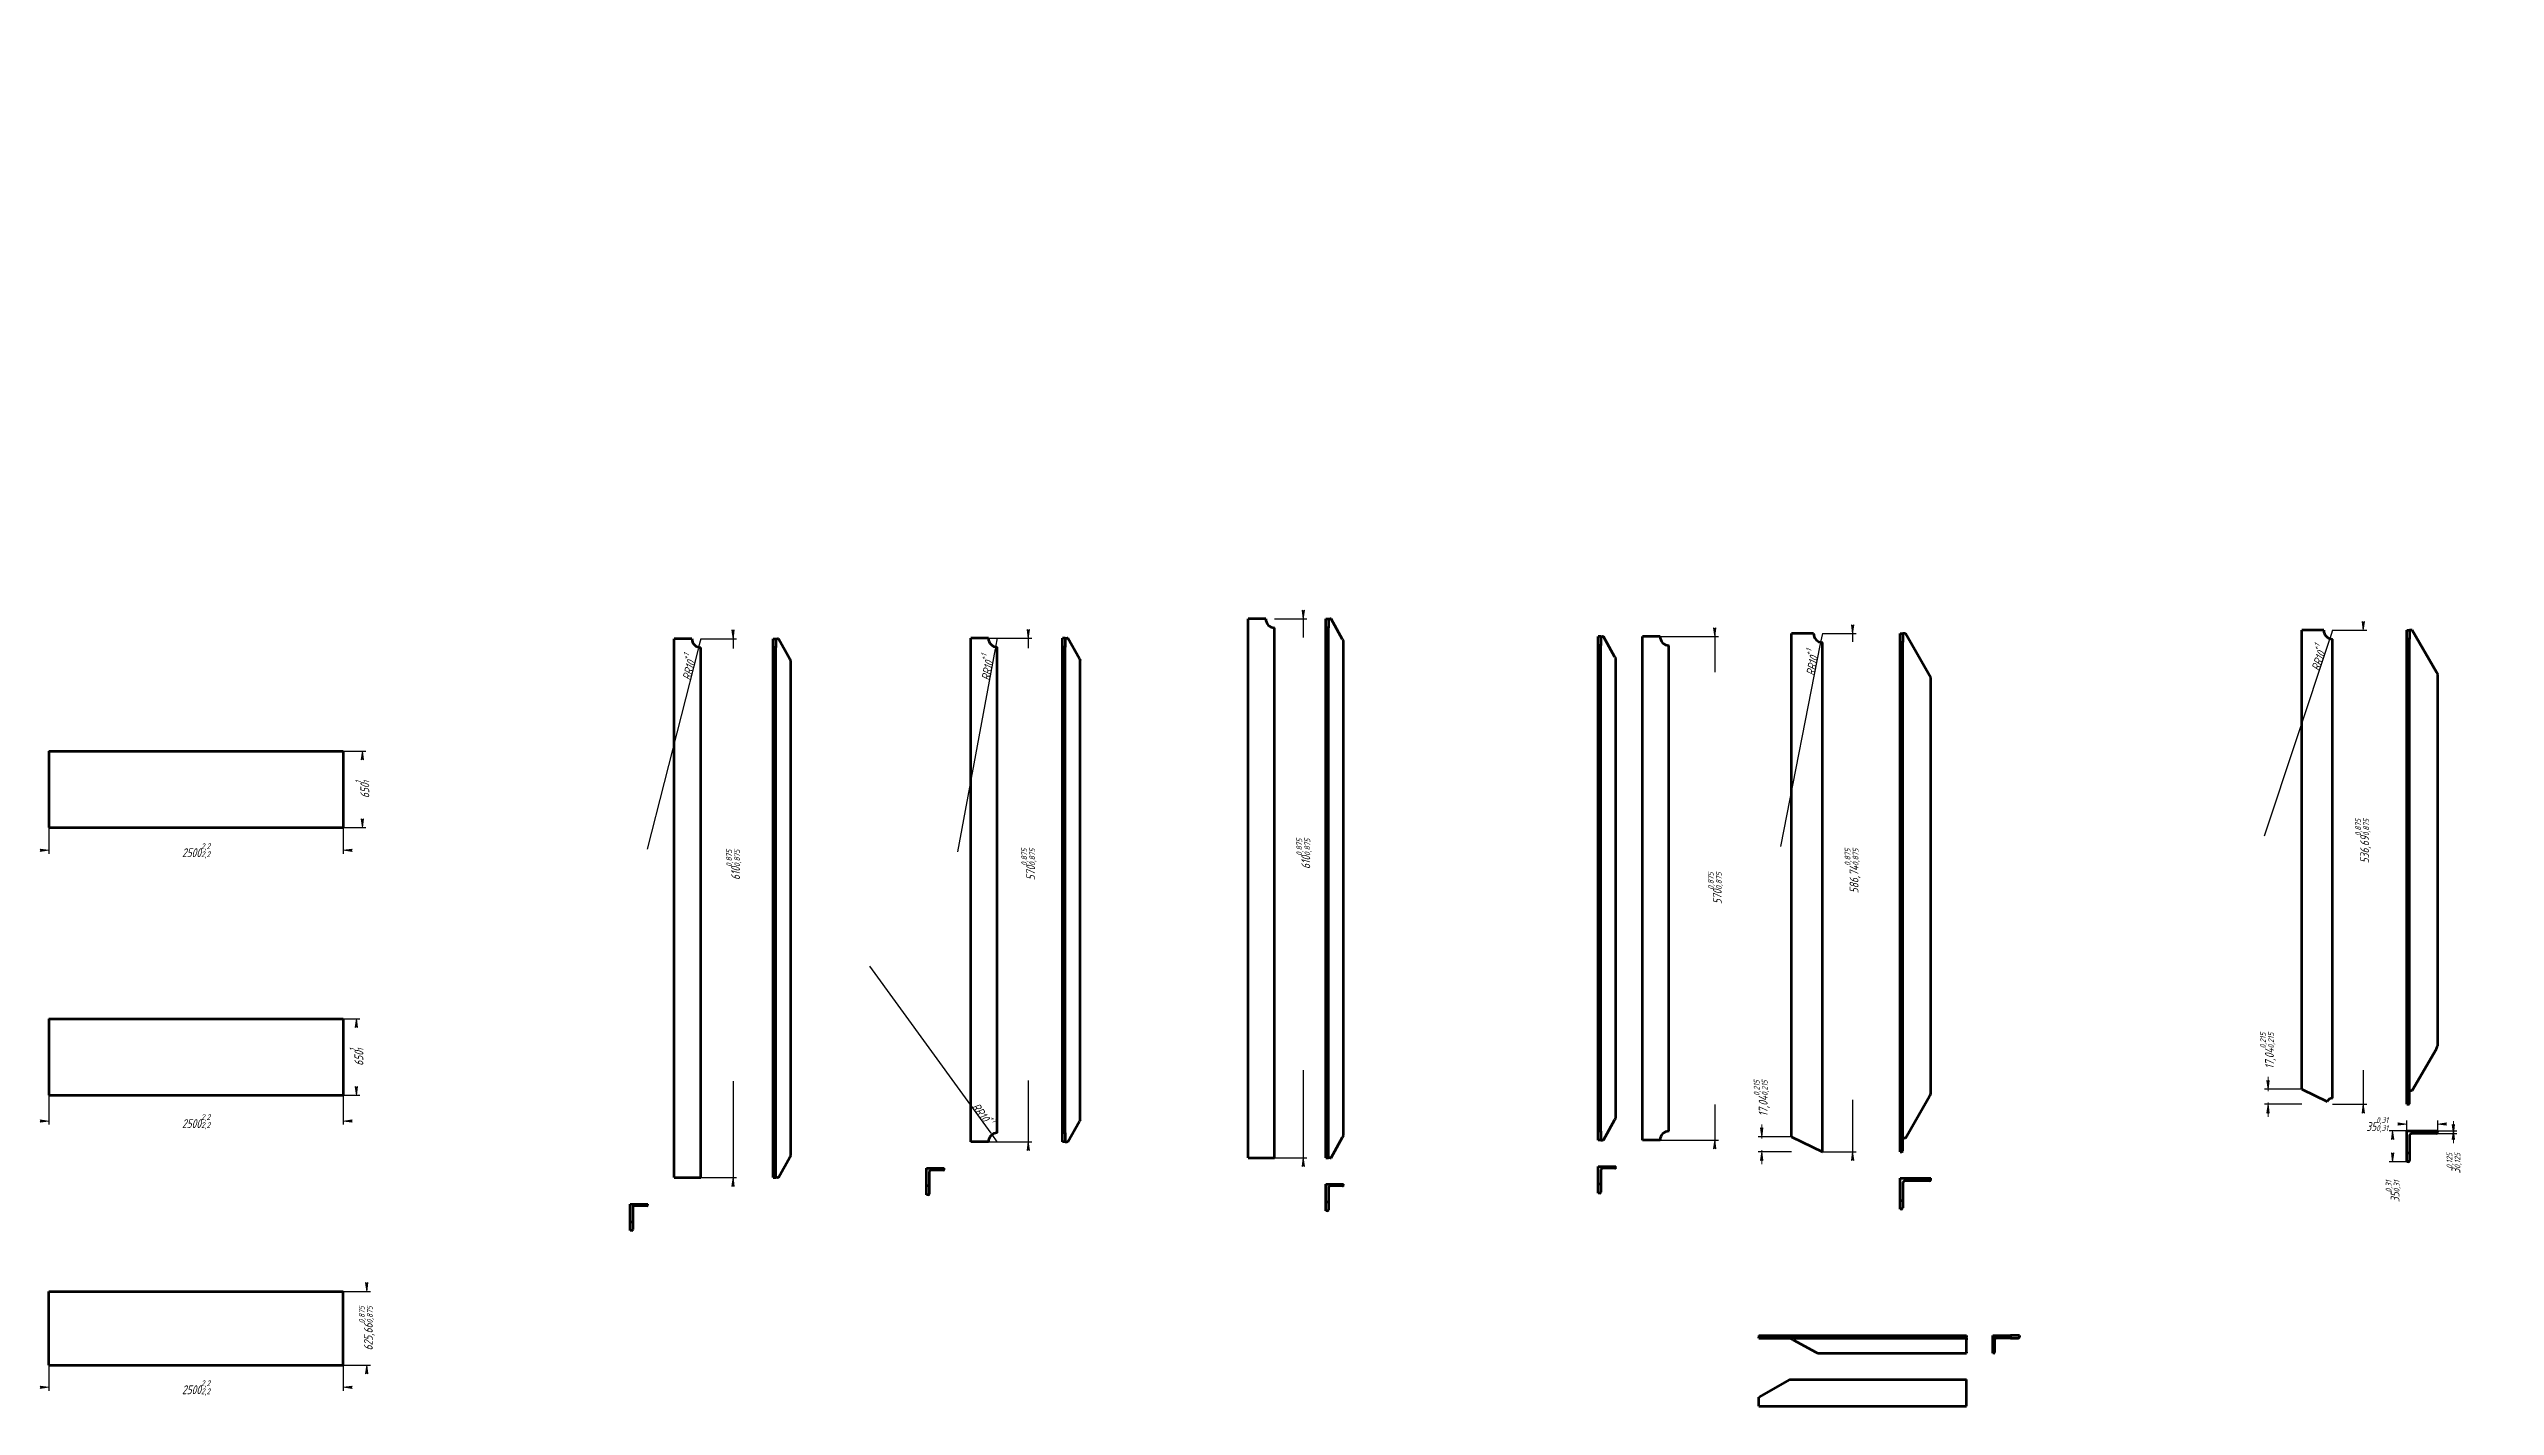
# Model space of a CAD drawing. Header units: millimetres. Extents: x -33 to 2552, y -1066 to 297.
# Drawn here: x -33 to 1352, y -471 to 297 of the extents above; entities that cross this region are included whole.
import ezdxf

# ---------------------------------------------------------------- set-up
doc = ezdxf.new("R2010")
doc.units = ezdxf.units.MM
doc.linetypes.add('K5LT_BASIC', pattern=[0])
doc.linetypes.add('K5LT_THIN', pattern=[0])
doc.layers.add('Системный слой', color=7, linetype='Continuous')
doc.layers.add('Системный слой (1)', color=7, linetype='Continuous', true_color=0x909090)
doc.styles.add('KDIMTEXTSTYLE', font='GOST_AU.SHX', dxfattribs={"width": 0.96, "oblique": 15, "height": 5})
doc.dimstyles.new('KDIMSTYLE (0.07)', dxfattribs={"dimtxt": 5, "dimasz": 1, "dimexe": 2, "dimexo": 0, "dimgap": 1, "dimtad": 1, "dimlfac": 15, "dimtxsty": 'KDIMTEXTSTYLE', "dimsah": 1, "dimcen": 0, "dimdle": 1, "dimadec": 0, "dimazin": 0, "dimtfac": 0.667, "dimtmove": 0, "dimatfit": 3, "dimfxl": 1, "dimtvp": 1, "dimtolj": 1, "dimtzin": 0, "dimarcsym": 0})
doc.dimstyles.new('KDIMSTYLE (0.50)', dxfattribs={"dimtxt": 5, "dimasz": 1, "dimexe": 2, "dimexo": 0, "dimgap": 1, "dimtad": 1, "dimlfac": 2, "dimtxsty": 'KDIMTEXTSTYLE', "dimsah": 1, "dimcen": 0, "dimdle": 1, "dimadec": 0, "dimazin": 0, "dimtfac": 0.667, "dimtmove": 0, "dimatfit": 3, "dimfxl": 1, "dimtvp": 1, "dimtolj": 1, "dimtzin": 0, "dimarcsym": 0})

msp = doc.modelspace()

# ---------------------------------------------------------------- blocks, each defined once
blk = doc.blocks.new('KDIMARROW_01')
at = {"layer": 'Системный слой'}
blk.add_hatch(color=0, dxfattribs=at).paths.add_polyline_path([(-5, -0.6582624912261956), (0, 0), (-5, 0.658262491226197), (-4.5, 5.51091059616309e-16)])
at = {"layer": 'Системный слой', "color": 0, "linetype": 'K5LT_THIN', "lineweight": 18}
for p, q in [((-4.5, 5.51091059616309e-16), (-5, 0.658262491226197)), ((-5, 0.658262491226197), (0, 0)), ((0, 0), (-5, -0.6582624912261956)), ((-5, -0.6582624912261956), (-4.5, 5.51091059616309e-16))]:
    blk.add_line(p, q, dxfattribs=at)
at = {"layer": 'Системный слой (1)', "color": 0, "linetype": 'K5LT_THIN', "lineweight": 18}
blk.add_line((0, 0), (-1, 0), dxfattribs=at)
blk = doc.blocks.new('KDIMARROW_02')
at = {"layer": 'Системный слой'}
blk.add_hatch(color=0, dxfattribs=at).paths.add_polyline_path([(4.5, -5.51091059616309e-16), (5, 0.6582624912261956), (0, 0), (5, -0.658262491226197)])
at = {"layer": 'Системный слой', "color": 0, "linetype": 'K5LT_THIN', "lineweight": 18}
for p, q in [((5, 0.6582624912261956), (0, 0)), ((0, 0), (5, -0.658262491226197)), ((0, 0), (7, -8.572527594031472e-16)), ((4.5, -5.51091059616309e-16), (5, 0.6582624912261956)), ((5, -0.658262491226197), (4.5, -5.51091059616309e-16))]:
    blk.add_line(p, q, dxfattribs=at)
at = {"layer": 'Системный слой (1)', "color": 0, "linetype": 'K5LT_THIN', "lineweight": 18}
blk.add_line((0, 0), (-1, 0), dxfattribs=at)

# ---------------------------------------------------------------- dimensions: what is measured, and where the dimension line sits
at = {"layer": 'Системный слой (1)', "color": 7}
for base, p1, p2, location, dimstyle, override in [((677.4133900068409, -330.6353374695692), (661.1009709890377, -25.63533746956921), (661.1009709890376, -330.6353374695692), (677.4133900068409, -158.6353374695692), 'KDIMSTYLE (0.50)', {"dimexo": 0, "dimpost": '\\H5.0;\\W0.965;\\Q15;<>\\H0.65x;\\S0,875^0,875;\\H1.5x;', "dimblk1": 'KDIMARROW_01', "dimblk2": 'KDIMARROW_01', "dimse1": 0, "dimse2": 0, "dimclrt": 7, "dimtolj": 1}), ((354.5303845332169, -341.885466801781), (336.2650297092127, -36.88546680178104), (336.2650297092127, -341.885466801781), (354.5303845332169, -164.885466801781), 'KDIMSTYLE (0.50)', {"dimexo": 0, "dimpost": '\\H5.0;\\W0.965;\\Q15;<>\\H0.65x;\\S0,875^0,875;\\H1.5x;', "dimblk1": 'KDIMARROW_01', "dimblk2": 'KDIMARROW_01', "dimse1": 0, "dimse2": 0, "dimclrt": 7, "dimtolj": 1}), ((521.6570994919161, -321.6353374695697), (499.12676718782, -36.63533746956966), (499.12676718782, -321.6353374695697), (521.6570994919161, -164.6353374695697), 'KDIMSTYLE (0.50)', {"dimexo": 0, "dimpost": '\\H5.0;\\W0.965;\\Q15;<>\\H0.65x;\\S0,875^0,875;\\H1.5x;', "dimblk1": 'KDIMARROW_01', "dimblk2": 'KDIMARROW_01', "dimse1": 0, "dimse2": 0, "dimclrt": 7, "dimtolj": 1}), ((910.3988805558076, -320.6353374695692), (879.3871559750698, -35.63533746956921), (879.3871559750698, -320.6353374695692), (910.3988805558076, -178.1353374695692), 'KDIMSTYLE (0.50)', {"dimexo": 0, "dimpost": '\\H5.0;\\W0.965;\\Q15;<>\\H0.65x;\\S0,875^0,875;\\H1.5x;', "dimblk1": 'KDIMARROW_01', "dimblk2": 'KDIMARROW_01', "dimse1": 0, "dimse2": 0, "dimclrt": 7, "dimtolj": 1}), ((988.4074278799815, -327.3073273742424), (971.2801484188578, -33.93828475042909), (971.2801484188578, -327.3073273742424), (988.4074278799815, -168.3073273742424), 'KDIMSTYLE (0.50)', {"dimexo": 0, "dimpost": '\\H5.0;\\W0.965;\\Q15;<>\\H0.65x;\\S0,875^0,875;\\H1.5x;', "dimblk1": 'KDIMARROW_01', "dimblk2": 'KDIMARROW_01', "dimse1": 0, "dimse2": 0, "dimclrt": 7, "dimtolj": 1}), ((1277.518715497376, -300.4378408484984), (1260.183080552258, -32.09241851751955), (1260.183080552258, -300.4378408484984), (1277.518715497376, -151.4378408484984), 'KDIMSTYLE (0.50)', {"dimexo": 0, "dimpost": '\\H5.0;\\W0.965;\\Q15;<>\\H0.65x;\\S0,875^0,875;\\H1.5x;', "dimblk1": 'KDIMARROW_01', "dimblk2": 'KDIMARROW_01', "dimse1": 0, "dimse2": 0, "dimclrt": 7, "dimtolj": 1}), ((144.6371149853354, -100.4869558577005), (133.8486177257108, -143.8202891910339), (133.8486177257108, -100.4869558577005), (144.6371149853354, -122.1536225243672), 'KDIMSTYLE (0.07)', {"dimexo": 0, "dimpost": '\\H5.0;\\W0.965;\\Q15;<>\\H0.65x;\\S1^1;\\H1.5x;', "dimblk1": 'KDIMARROW_01', "dimblk2": 'KDIMARROW_01', "dimse1": 0, "dimse2": 0, "dimclrt": 7, "dimtolj": 1}), ((141.2894090017261, -252.0113402136961), (133.8486177257108, -295.3446735470294), (133.8486177257108, -252.0113402136961), (141.289409001726, -273.6780068803627), 'KDIMSTYLE (0.07)', {"dimexo": 0, "dimpost": '\\H5.0;\\W0.965;\\Q15;<>\\H0.65x;\\S1^1;\\H1.5x;', "dimblk1": 'KDIMARROW_01', "dimblk2": 'KDIMARROW_01', "dimse1": 0, "dimse2": 0, "dimclrt": 7, "dimtolj": 1}), ((1223.621918480226, -291.9201417334533), (1242.683080552258, -300.4378408484984), (1242.683080552258, -291.9201417334533), (1223.621918480226, -270.0940753618389), 'KDIMSTYLE (0.50)', {"dimexo": 0, "dimpost": '\\H5.0;\\W0.965;\\Q15;<>\\H0.65x;\\S0,215^0,215;\\H1.5x;', "dimblk1": 'KDIMARROW_02', "dimblk2": 'KDIMARROW_02', "dimse1": 0, "dimse2": 0, "dimclrt": 7, "dimtolj": 1}), ((936.9541437216353, -318.7896282591973), (953.7801484188576, -327.3073273742424), (953.7801484188576, -318.7896282591973), (936.9541437216353, -296.9635618875828), 'KDIMSTYLE (0.50)', {"dimexo": 0, "dimpost": '\\H5.0;\\W0.965;\\Q15;<>\\H0.65x;\\S0,215^0,215;\\H1.5x;', "dimblk1": 'KDIMARROW_02', "dimblk2": 'KDIMARROW_02', "dimse1": 0, "dimse2": 0, "dimclrt": 7, "dimtolj": 1}), ((1294.161795943668, -315.4378408484979), (1302.183080552257, -332.9378408484979), (1302.183080552256, -315.4378408484979), (1294.161795943669, -349.6540895515009), 'KDIMSTYLE (0.50)', {"dimexo": 0, "dimpost": '\\H5.0;\\W0.965;\\Q15;<>\\H0.65x;\\S0,31^0,31;\\H1.5x;', "dimblk1": 'KDIMARROW_01', "dimblk2": 'KDIMARROW_01', "dimse1": 0, "dimse2": 0, "dimclrt": 7, "dimtolj": 1}), ((1328.614588173778, -315.4378408484979), (1319.683080552256, -316.9378408484979), (1319.683080552256, -315.4378408484979), (1328.614588173778, -333.7725281959099), 'KDIMSTYLE (0.50)', {"dimexo": 0, "dimpost": '\\H5.0;\\W0.965;\\Q15;<>\\H0.65x;\\S0,125^0,125;\\H1.5x;', "dimblk1": 'KDIMARROW_02', "dimblk2": 'KDIMARROW_02', "dimse1": 0, "dimse2": 0, "dimclrt": 7, "dimtolj": 1}), ((147.1774918659167, -448.0628108110973), (133.8486177257108, -406.35189635682), (133.8486177257108, -448.0628108110973), (147.1774918659167, -427.2073535839586), 'KDIMSTYLE (0.07)', {"dimexo": 0, "dimpost": '\\H5.0;\\W0.965;\\Q15;<>\\H0.65x;\\S0,875^0,875;\\H1.5x;', "dimblk1": 'KDIMARROW_01', "dimblk2": 'KDIMARROW_01', "dimse1": 0, "dimse2": 0, "dimclrt": 7, "dimtolj": 1})]:
    msp.add_linear_dim(base=base, p1=p1, p2=p2, angle=90, location=location, dimstyle=dimstyle, override=override, dxfattribs=at).render()
for center, radius, location in [((336.2650297092127, -36.88546680178104), 4.999999999999878, (332.0020591442217, -53.63371314133246)), ((504.12676718782, -36.63533746956966), 4.999999999999887, (500.9659704763421, -53.62610077311172)), ((971.2801484188578, -33.93828475042909), 4.999999999999881, (967.9469697888014, -50.89607333586724)), ((1260.183080552258, -32.09241851751955), 4.99999999999992, (1254.737279607825, -48.49424541460291)), ((504.12676718782, -321.6353374695687), 4.9999999999999245, (493.9810248685717, -307.6446053128981))]:
    msp.add_radius_dim(center=center, radius=radius, location=location, dimstyle='KDIMSTYLE (0.50)', override={"dimpost": '\\H5.0;\\W0.965;\\Q15;R<>\\H0.65x;\\S+1^;\\H1.5x;', "dimblk2": 'KDIMARROW_02', "dimclrt": 7, "dimtolj": 1}, dxfattribs=at).render()
for base, p1, p2, location, dimstyle, override in [((-32.81804894095583, -156.6123520189564), (133.8486177257108, -143.8202891910339), (-32.81804894095583, -143.8202891910339), (50.5152843923775, -156.6123520189564), 'KDIMSTYLE (0.07)', {"dimexo": 0, "dimpost": '\\H5.0;\\W0.965;\\Q15;<>\\H0.65x;\\S2,2^2,2;\\H1.5x;', "dimblk1": 'KDIMARROW_01', "dimblk2": 'KDIMARROW_01', "dimse1": 0, "dimse2": 0, "dimclrt": 7, "dimtolj": 1}), ((-32.81804894095588, -309.9386985102799), (133.8486177257108, -295.3446735470294), (-32.81804894095588, -295.3446735470294), (50.51528439237745, -309.9386985102799), 'KDIMSTYLE (0.07)', {"dimexo": 0, "dimpost": '\\H5.0;\\W0.965;\\Q15;<>\\H0.65x;\\S2,2^2,2;\\H1.5x;', "dimblk1": 'KDIMARROW_01', "dimblk2": 'KDIMARROW_01', "dimse1": 0, "dimse2": 0, "dimclrt": 7, "dimtolj": 1}), ((1302.183080552256, -311.6422114192371), (1319.683080552256, -315.4378408484979), (1302.183080552256, -315.4378408484979), (1285.466831849253, -311.6422114192371), 'KDIMSTYLE (0.50)', {"dimexo": 0, "dimpost": '\\H5.0;\\W0.965;\\Q15;<>\\H0.65x;\\S0,31^0,31;\\H1.5x;', "dimblk1": 'KDIMARROW_01', "dimblk2": 'KDIMARROW_01', "dimse1": 0, "dimse2": 0, "dimclrt": 7, "dimtolj": 1}), ((-32.81804894095588, -460.6106088317506), (133.8486177257108, -448.0628108110973), (-32.81804894095588, -448.0628108110973), (50.51528439237745, -460.6106088317506), 'KDIMSTYLE (0.07)', {"dimexo": 0, "dimpost": '\\H5.0;\\W0.965;\\Q15;<>\\H0.65x;\\S2,2^2,2;\\H1.5x;', "dimblk1": 'KDIMARROW_01', "dimblk2": 'KDIMARROW_01', "dimse1": 0, "dimse2": 0, "dimclrt": 7, "dimtolj": 1})]:
    msp.add_linear_dim(base=base, p1=p1, p2=p2, location=location, dimstyle=dimstyle, override=override, dxfattribs=at).render()

# ---------------------------------------------------------------- linework, layer by layer
at = {"layer": 'Системный слой (1)', "color": 5, "linetype": 'K5LT_BASIC', "lineweight": 60, "true_color": 0x0000ff}
for p, q in [((646.1009709890376, -330.6353374695692), (646.1009709890376, -25.63533746956921)), ((656.1009709890377, -25.63533746956921), (646.1009709890376, -25.63533746956921)), ((690.1009709890376, -30.63533746956921), (690.1009709890376, -25.63533746956921)), ((690.1009709890376, -25.63533746956921), (691.6009709890377, -25.63533746956921)), ((691.6009709890377, -25.63533746956921), (692.6009709890378, -25.63533746956921)), ((691.6009709890377, -25.63533746956921), (691.6009709890377, -30.61027465510227)), ((693.1009709890376, -25.63533746956921), (692.6009709890378, -25.63533746956921)), ((699.6009709890377, -37.24248032671221), (693.1009709890376, -25.63533746956921)), ((321.2650297092123, -341.885466801781), (321.2650297092123, -36.88546680178104)), ((331.2650297092127, -36.88546680178104), (321.2650297092123, -36.88546680178104)), ((377.2650297092101, -41.88546680178104), (377.2650297092101, -36.88546680178104)), ((377.2650297092101, -36.88546680178104), (378.7650297092101, -36.88546680178104)), ((378.7650297092101, -36.88546680178104), (378.7650297092101, -41.8604039873141)), ((378.7650297092101, -36.88546680178104), (379.7650297092102, -36.88546680178104)), ((380.2650297092101, -36.88546680178104), (379.7650297092102, -36.88546680178104)), ((386.7650297092101, -48.49260965892404), (380.2650297092101, -36.88546680178104)), ((499.12676718782, -36.63533746956966), (489.12676718782, -36.63533746956966)), ((489.12676718782, -321.6353374695697), (489.12676718782, -36.63533746956966)), ((542.6267671878195, -36.63533746956966), (541.1267671878194, -36.63533746956966)), ((541.1267671878194, -41.63533746956966), (541.1267671878194, -36.63533746956966)), ((542.6267671878195, -36.63533746956966), (542.6267671878195, -41.61027465510273)), ((542.6267671878195, -36.63533746956966), (543.6267671878196, -36.63533746956966)), ((544.1267671878194, -36.63533746956966), (543.6267671878196, -36.63533746956966)), ((550.6267671878195, -48.24248032671261), (544.1267671878194, -36.63533746956966)), ((661.1009709890376, -330.6353374695692), (661.1009709890377, -30.63533746956921)), ((690.1009709890376, -330.6353374695692), (690.1009709890376, -30.63533746956921)), ((691.1009709890377, -30.63533746956921), (690.1009709890376, -30.63533746956921)), ((691.6009709890376, -330.6353374695692), (691.6009709890377, -30.61027465510227)), ((699.6009709890377, -37.24248032671221), (700.1009709890377, -38.13533746956921)), ((700.1009709890377, -318.1353374695692), (700.1009709890377, -38.13533746956921)), ((845.8871559750696, -35.63533746956921), (844.3871559750695, -35.63533746956921)), ((844.3871559750695, -40.63533746956921), (844.3871559750695, -35.63533746956921)), ((844.3871559750695, -315.6353374695682), (844.3871559750695, -40.63533746956921)), ((845.3871559750696, -40.63533746956921), (844.3871559750695, -40.63533746956921)), ((845.8871559750696, -35.63533746956921), (845.8871559750696, -40.61027465510227)), ((845.8871559750696, -35.63533746956921), (846.8871559750697, -35.63533746956921)), ((845.8871559750696, -315.6604002840351), (845.8871559750696, -40.61027465510227)), ((847.3871559750695, -35.63533746956921), (846.8871559750697, -35.63533746956921)), ((853.8871559750696, -47.24248032671215), (847.3871559750695, -35.63533746956921)), ((879.3871559750698, -35.63533746956921), (869.3871559750698, -35.63533746956921)), ((869.3871559750698, -320.6353374695692), (869.3871559750698, -35.63533746956921)), ((884.3871559750698, -315.6353374695682), (884.3871559750698, -40.63533746956921)), ((953.7801484188576, -318.7896282591973), (953.7801484188578, -33.93828475042909)), ((966.2801484188581, -33.93828475042909), (953.7801484188578, -33.93828475042909)), ((971.2801484188578, -327.3073273742424), (971.2801484188578, -38.93828475042903)), ((1015.280148418857, -38.93828475042903), (1015.280148418857, -33.93828475042909)), ((1015.280148418857, -33.93828475042909), (1016.780148418857, -33.93828475042909)), ((1015.280148418857, -327.3073273742424), (1015.280148418857, -38.93828475042903)), ((1016.030148418857, -38.93828475042903), (1015.280148418857, -38.93828475042903)), ((1016.780148418857, -33.93828475042909), (1016.780148418857, -38.88171473375036)), ((1018.280148418857, -33.93828475042909), (1016.780148418857, -33.93828475042909)), ((1016.780148418857, -326.9422831264548), (1016.780148418857, -38.88171473375036)), ((1032.030148418857, -57.64518130215316), (1018.280148418857, -33.93828475042909)), ((1242.683080552258, -291.9201417334533), (1242.683080552258, -32.09241851751955)), ((1255.183080552258, -32.09241851751955), (1242.683080552258, -32.09241851751955)), ((1260.183080552258, -296.9378408484984), (1260.183080552258, -37.09241851751949)), ((1302.183080552256, -32.09241851751955), (1303.683080552257, -32.09241851751955)), ((1302.183080552257, -37.09241851751949), (1302.183080552256, -32.09241851751955)), ((1302.933080552256, -37.09241851751949), (1302.183080552257, -37.09241851751949)), ((1302.183080552256, -300.4378408484984), (1302.183080552257, -37.09241851751949)), ((1303.683080552257, -32.09241851751955), (1303.683080552256, -37.03584850084081)), ((1305.183080552256, -32.09241851751955), (1303.683080552257, -32.09241851751955)), ((1303.683080552256, -300.0727966007108), (1303.683080552256, -37.03584850084081)), ((1318.933080552256, -55.79931506924362), (1305.183080552256, -32.09241851751955)), ((336.2650297092127, -341.885466801781), (336.2650297092127, -41.88546680178104)), ((377.2650297092101, -341.885466801781), (377.2650297092101, -41.88546680178104)), ((378.2650297092102, -41.88546680178104), (377.2650297092101, -41.88546680178104)), ((378.7650297092101, -341.885466801781), (378.7650297092101, -41.8604039873141)), ((386.7650297092101, -48.49260965892404), (387.2650297092101, -49.38546680178104)), ((387.2650297092101, -329.385466801781), (387.2650297092101, -49.38546680178104)), ((504.12676718782, -316.6353374695687), (504.12676718782, -41.63533746956966)), ((541.1267671878194, -316.6353374695687), (541.1267671878194, -41.63533746956966)), ((542.1267671878195, -41.63533746956966), (541.1267671878194, -41.63533746956966)), ((542.6267671878195, -316.6604002840356), (542.6267671878195, -41.61027465510273)), ((550.6267671878195, -48.24248032671261), (551.1267671878194, -49.13533746956966)), ((551.1267671878194, -309.1353374695687), (551.1267671878194, -49.13533746956966)), ((853.8871559750696, -47.24248032671215), (854.3871559750695, -48.13533746956921)), ((854.3871559750695, -308.1353374695682), (854.3871559750695, -48.13533746956921)), ((1032.780148418857, -58.93828475042909), (1032.030148418857, -57.64518130215316)), ((1032.780148418857, -294.1546725069849), (1032.780148418857, -58.93828475042909)), ((1319.683080552256, -57.09241851751955), (1318.933080552256, -55.79931506924362)), ((1319.683080552256, -267.2851859812416), (1319.683080552256, -57.09241851751955)), ((-32.81804894095583, -100.4869558577005), (-32.81804894095583, -143.8202891910339)), ((-32.81804894095583, -100.4869558577005), (133.8486177257108, -100.4869558577005)), ((133.8486177257108, -100.4869558577005), (133.8486177257108, -143.8202891910339)), ((-32.81804894095583, -143.8202891910339), (133.8486177257108, -143.8202891910339)), ((-32.81804894095588, -252.0113402136961), (133.8486177257108, -252.0113402136961)), ((-32.81804894095588, -252.0113402136961), (-32.81804894095588, -295.3446735470294)), ((133.8486177257108, -252.0113402136961), (133.8486177257108, -295.3446735470294)), ((1305.183080552256, -292.6502302290291), (1318.933080552256, -268.9433336773049)), ((-32.81804894095588, -295.3446735470294), (133.8486177257108, -295.3446735470294)), ((1018.280148418857, -319.5197167547726), (1032.030148418857, -295.8128202030484)), ((1242.683080552258, -291.9201417334533), (1257.036053899898, -298.9061022123938)), ((1302.183080552256, -300.4378408484984), (1302.933080552256, -300.4378408484984)), ((542.1267671878195, -316.6353374695687), (541.1267671878194, -316.6353374695687)), ((541.1267671878194, -321.6353374695697), (541.1267671878194, -316.6353374695687)), ((542.6267671878195, -316.6604002840356), (542.6267671878195, -321.6353374695687)), ((544.1267671878194, -321.6353374695687), (550.6267671878195, -310.0281946124258)), ((551.1267671878194, -309.1353374695687), (550.6267671878195, -310.0281946124258)), ((700.1009709890377, -318.1353374695692), (699.6009709890377, -319.0281946124263)), ((844.3871559750695, -320.6353374695692), (844.3871559750695, -315.6353374695682)), ((845.3871559750696, -315.6353374695682), (844.3871559750695, -315.6353374695682)), ((845.8871559750696, -315.6604002840351), (845.8871559750696, -320.6353374695682)), ((847.3871559750695, -320.6353374695682), (853.8871559750696, -309.0281946124253)), ((854.3871559750695, -308.1353374695682), (853.8871559750696, -309.0281946124253)), ((1302.183080552256, -315.4378408484979), (1305.183080552256, -315.4378408484979)), ((1302.183080552256, -327.9378408484981), (1302.183080552256, -315.4378408484979)), ((1303.683080552256, -318.4378408484979), (1303.683080552257, -327.9378408484981)), ((1305.183080552256, -315.4378408484979), (1319.683080552256, -315.4378408484979)), ((1305.183080552256, -316.9378408484979), (1305.183080552256, -315.4378408484979)), ((1318.933080552256, -316.9378408484979), (1305.183080552256, -316.9378408484979)), ((1319.683080552256, -316.1878408484999), (1319.683080552256, -315.4378408484979)), ((380.2650297092101, -341.885466801781), (386.7650297092101, -330.2783239446381)), ((387.2650297092101, -329.385466801781), (386.7650297092101, -330.2783239446381)), ((499.12676718782, -321.6353374695697), (489.12676718782, -321.6353374695697)), ((542.6267671878195, -321.6353374695687), (541.1267671878194, -321.6353374695697)), ((542.6267671878195, -321.6353374695687), (543.6267671878196, -321.6353374695697)), ((544.1267671878194, -321.6353374695687), (543.6267671878196, -321.6353374695697)), ((646.1009709890376, -330.6353374695692), (661.1009709890376, -330.6353374695692)), ((690.1009709890376, -330.6353374695692), (691.1009709890377, -330.6353374695692)), ((691.1009709890377, -330.6353374695692), (691.6009709890376, -330.6353374695692)), ((692.6009709890378, -330.6353374695692), (691.6009709890376, -330.6353374695692)), ((692.6009709890378, -330.6353374695692), (693.1009709890376, -330.6353374695692)), ((693.1009709890376, -330.6353374695692), (699.6009709890377, -319.0281946124263)), ((845.8871559750696, -320.6353374695682), (844.3871559750695, -320.6353374695692)), ((845.8871559750696, -320.6353374695682), (846.8871559750697, -320.6353374695692)), ((847.3871559750695, -320.6353374695682), (846.8871559750697, -320.6353374695692)), ((879.3871559750698, -320.6353374695692), (869.3871559750698, -320.6353374695692)), ((953.7801484188576, -318.7896282591973), (971.2801484188578, -327.3073273742424)), ((1015.280148418857, -327.3073273742424), (1016.030148418857, -327.3073273742424)), ((1302.183080552256, -327.9378408484981), (1303.683080552257, -327.9378408484981)), ((1302.183080552257, -332.9378408484979), (1302.183080552256, -327.9378408484981)), ((1303.683080552257, -327.9378408484981), (1303.683080552256, -332.1878408484979)), ((321.2650297092123, -341.885466801781), (336.2650297092127, -341.885466801781)), ((377.2650297092101, -341.885466801781), (378.2650297092102, -341.885466801781)), ((378.2650297092102, -341.885466801781), (378.7650297092101, -341.885466801781)), ((379.7650297092102, -341.885466801781), (378.7650297092101, -341.885466801781)), ((379.7650297092102, -341.885466801781), (380.2650297092101, -341.885466801781)), ((464.1267671878194, -346.63533746957), (464.1267671878194, -336.63533746957)), ((464.1267671878194, -336.63533746957), (467.1267671878194, -336.63533746957)), ((465.6267671878195, -338.6353374695698), (465.6267671878195, -346.63533746957)), ((467.1267671878194, -337.63533746957), (466.6267671878196, -337.63533746957)), ((467.1267671878194, -337.63533746957), (467.1267671878194, -336.63533746957)), ((467.1267671878194, -336.63533746957), (474.1267671878194, -336.63533746957)), ((473.6267671878195, -337.63533746957), (467.1267671878194, -337.63533746957)), ((474.1267671878194, -337.1353374695698), (474.1267671878194, -336.63533746957)), ((690.1009709890376, -345.6353374695693), (693.1009709890376, -345.6353374695694)), ((690.1009709890376, -355.6353374695694), (690.1009709890376, -345.6353374695693)), ((693.1009709890376, -346.6353374695693), (693.1009709890376, -345.6353374695694)), ((693.1009709890376, -345.6353374695694), (700.1009709890377, -345.6353374695694)), ((700.1009709890377, -346.1353374695694), (700.1009709890377, -345.6353374695694)), ((844.3871559750695, -345.6353374695694), (844.3871559750695, -335.6353374695694)), ((844.3871559750695, -335.6353374695694), (847.3871559750695, -335.6353374695694)), ((845.8871559750696, -345.6353374695694), (844.3871559750695, -345.6353374695694)), ((844.3871559750695, -350.6353374695694), (844.3871559750695, -345.6353374695694)), ((845.8871559750696, -337.6353374695694), (845.8871559750696, -345.6353374695694)), ((845.8871559750696, -345.6353374695694), (845.8871559750696, -350.1353374695694)), ((847.3871559750695, -336.6353374695695), (846.8871559750697, -336.6353374695694)), ((847.3871559750695, -336.6353374695695), (847.3871559750695, -335.6353374695694)), ((847.3871559750695, -335.6353374695694), (854.3871559750695, -335.6353374695694)), ((853.8871559750696, -336.6353374695694), (847.3871559750695, -336.6353374695695)), ((854.3871559750695, -336.1353374695695), (854.3871559750695, -335.6353374695694)), ((1015.280148418857, -342.3073273742427), (1018.280148418857, -342.3073273742427)), ((1015.280148418857, -354.807327374243), (1015.280148418857, -342.3073273742427)), ((1016.780148418857, -345.3073273742427), (1016.780148418857, -354.807327374243)), ((1018.280148418857, -342.3073273742427), (1032.780148418857, -342.3073273742427)), ((1018.280148418857, -343.8073273742427), (1018.280148418857, -342.3073273742427)), ((1032.030148418857, -343.8073273742427), (1018.280148418857, -343.8073273742427)), ((1032.780148418857, -343.0573273742448), (1032.780148418857, -342.3073273742427)), ((1302.933080552256, -332.9378408484979), (1302.183080552257, -332.9378408484979)), ((296.2650297092101, -356.8854668017811), (299.2650297092101, -356.8854668017816)), ((296.2650297092101, -366.8854668017816), (296.2650297092101, -356.8854668017811)), ((297.7650297092101, -358.8854668017814), (297.7650297092101, -366.8854668017816)), ((299.2650297092101, -357.8854668017811), (298.7650297092102, -357.8854668017811)), ((299.2650297092101, -357.8854668017811), (299.2650297092101, -356.8854668017816)), ((299.2650297092101, -356.8854668017816), (306.2650297092101, -356.8854668017816)), ((305.7650297092101, -357.8854668017811), (299.2650297092101, -357.8854668017811)), ((306.2650297092101, -357.3854668017814), (306.2650297092101, -356.8854668017816)), ((465.6267671878195, -346.63533746957), (464.1267671878194, -346.63533746957)), ((464.1267671878194, -351.63533746957), (464.1267671878194, -346.63533746957)), ((465.1267671878195, -351.63533746957), (464.1267671878194, -351.63533746957)), ((465.6267671878195, -346.63533746957), (465.6267671878195, -351.13533746957)), ((690.1009709890376, -360.6353374695694), (690.1009709890376, -355.6353374695694)), ((690.1009709890376, -355.6353374695694), (691.6009709890377, -355.6353374695694)), ((691.6009709890377, -347.6353374695693), (691.6009709890377, -355.6353374695694)), ((691.6009709890377, -355.6353374695694), (691.6009709890377, -360.1353374695693)), ((693.1009709890376, -346.6353374695693), (692.6009709890378, -346.6353374695693)), ((699.6009709890377, -346.6353374695693), (693.1009709890376, -346.6353374695693)), ((845.3871559750696, -350.6353374695694), (844.3871559750695, -350.6353374695694)), ((1015.280148418857, -359.8073273742427), (1015.280148418857, -354.807327374243)), ((1015.280148418857, -354.807327374243), (1016.780148418857, -354.807327374243)), ((1016.030148418857, -359.8073273742427), (1015.280148418857, -359.8073273742427)), ((1016.780148418857, -354.807327374243), (1016.780148418857, -359.0573273742427)), ((296.2650297092101, -371.8854668017816), (296.2650297092101, -366.8854668017816)), ((296.2650297092101, -366.8854668017816), (297.7650297092101, -366.8854668017816)), ((297.2650297092102, -371.8854668017816), (296.2650297092101, -371.8854668017816)), ((297.7650297092101, -366.8854668017816), (297.7650297092101, -371.3854668017811)), ((691.1009709890377, -360.6353374695694), (690.1009709890376, -360.6353374695694)), ((-32.81804894095588, -448.0628108110973), (-32.81804894095588, -406.35189635682)), ((-32.81804894095588, -406.35189635682), (133.8486177257108, -406.35189635682)), ((133.8486177257108, -448.0628108110973), (133.8486177257108, -406.35189635682)), ((935.3238927439638, -431.245261885792), (1052.823892743963, -431.245261885792)), ((935.3238927439638, -431.245261885792), (935.3238927439638, -432.2452618857922)), ((935.3238927439638, -432.7452618857921), (935.3238927439638, -432.2452618857922)), ((935.3238927439638, -432.7452618857921), (1052.823892743963, -432.7452618857921)), ((949.6456452837571, -432.745261885792), (949.6456452837571, -432.7623091822754)), ((954.6768339204347, -433.7452618857922), (952.8238927439636, -432.745261885792)), ((954.6768339204347, -433.7452618857922), (967.6474221557283, -440.7452618857921)), ((968.5738927439636, -441.245261885792), (967.6474221557283, -440.7452618857921)), ((968.5738927439636, -441.245261885792), (1052.823892743963, -441.245261885792)), ((1052.823892743963, -431.245261885792), (1052.823892743963, -432.2452618857922)), ((1052.823892743963, -432.7452618857921), (1052.823892743963, -432.2452618857922)), ((1052.823892743963, -432.7452618857921), (1052.823892743963, -433.7452618857922)), ((1052.823892743963, -440.7452618857921), (1052.823892743963, -433.7452618857922)), ((1052.823892743963, -440.7452618857921), (1052.823892743963, -441.245261885792)), ((1067.823892743965, -431.245261885792), (1077.823892743966, -431.245261885792)), ((1067.823892743965, -432.745261885792), (1067.823892743965, -431.245261885792)), ((1067.823892743965, -441.245261885792), (1067.823892743965, -432.745261885792)), ((1069.640034149798, -432.745261885792), (1067.823892743965, -432.745261885792)), ((1068.323892743966, -441.245261885792), (1067.823892743965, -441.245261885792)), ((1068.823892743966, -433.7452618857922), (1068.823892743966, -440.7452618857921)), ((1069.640034149798, -432.7623091822754), (1069.640034149798, -432.745261885792)), ((1077.823892743966, -432.745261885792), (1069.823892743966, -432.745261885792)), ((1082.823892743965, -431.245261885792), (1077.823892743966, -431.245261885792)), ((1077.823892743966, -431.245261885792), (1077.823892743966, -432.745261885792)), ((1077.823892743966, -432.745261885792), (1082.323892743965, -432.7452618857921)), ((1082.823892743965, -431.245261885792), (1082.823892743965, -432.2452618857922)), ((-32.81804894095588, -448.0628108110973), (133.8486177257108, -448.0628108110973)), ((952.8238927439637, -456.2452618857944), (935.3238927439638, -466.2452618857947)), ((952.8238927439637, -456.2452618857944), (1052.823892743963, -456.2452618857944)), ((1052.823892743963, -471.2452618857944), (1052.823892743963, -456.2452618857944)), ((935.3238927439638, -471.2452618857944), (935.3238927439638, -466.2452618857947)), ((935.3238927439638, -471.2452618857944), (1052.823892743963, -471.2452618857944))]:
    msp.add_line(p, q, dxfattribs=at)
for centre, radius, start, end in [((661.1009709890377, -25.63533746956921), 5.000000000000004, 180, 270), ((336.2650297092127, -36.88546680178104), 4.999999999999893, 180, 270), ((504.12676718782, -36.63533746956966), 4.999999999999893, 180, 270), ((884.3871559750698, -35.63533746956921), 5.000000000000004, 180, 270), ((971.2801484188578, -33.93828475042909), 4.999999999999893, 180, 270), ((1260.183080552258, -32.09241851751955), 4.999999999999893, 180, 270), ((1260.183080552258, -300.4378408484984), 3.5, 90, 154.0466242976338), ((504.12676718782, -321.6353374695687), 4.999999999999894, 90, 180), ((884.3871559750698, -320.6353374695682), 5.000000000000004, 90, 180), ((1305.183080552256, -318.4378408484977), 1.499999999999835, 90, 180.0000000000086), ((1318.933080552256, -316.1878408484979), 0.7500000000000286, 270, 0), ((1302.933080552256, -332.1878408484979), 0.7500000000000286, 270, 0), ((466.6267671878194, -338.6353374695698), 0.9999999999998903, 89.99999999998697, 180), ((473.6267671878195, -337.1353374695698), 0.4999999999997234, 270, 0), ((699.6009709890377, -346.1353374695694), 0.4999999999999454, 270, 0), ((846.8871559750695, -337.6353374695694), 0.9999999999998903, 89.99999999998697, 180), ((853.8871559750696, -336.1353374695695), 0.4999999999999454, 270, 0), ((1018.280148418857, -345.3073273742425), 1.499999999999835, 90, 180.0000000000086), ((1032.030148418857, -343.0573273742427), 0.7500000000000286, 270, 0), ((298.76502970921, -358.8854668017814), 0.9999999999998903, 89.99999999998697, 180), ((305.7650297092101, -357.3854668017814), 0.4999999999997234, 270, 0), ((465.1267671878195, -351.13533746957), 0.4999999999997234, 270, 0), ((692.6009709890376, -347.6353374695693), 1.000000000000001, 89.99999999998697, 180), ((845.3871559750696, -350.1353374695695), 0.4999999999999454, 270, 0), ((1016.030148418857, -359.0573273742427), 0.7500000000000286, 270, 0), ((297.2650297092102, -371.3854668017816), 0.4999999999997234, 270, 0), ((691.1009709890377, -360.1353374695694), 0.4999999999999454, 270, 0), ((1068.323892743966, -440.7452618857921), 0.4999999999999455, 270, 0), ((1069.823892743966, -433.745261885792), 0.9999999999998903, 99.85466058349613, 180), ((1069.823892743966, -433.745261885792), 0.9999999999998905, 90.00000000000107, 100.5945932294501), ((1082.323892743966, -432.2452618857922), 0.4999999999999454, 269.999999999974, 0)]:
    msp.add_arc(centre, radius, start, end, dxfattribs=at)
for centre, major_axis, ratio, start_param, end_param in [((1318.933080552256, -268.5782894295165), (0.7333470225155408, 1.340889681401938), 0.1172125949400587, 4.501265180733402, 6.072061507528527), ((1032.030148418857, -295.4477759552599), (0.7333470225155408, 1.340889681401938), 0.1172125949400587, 4.501265180733393, 6.072061507528558), ((1302.933080552256, -300.0727966007108), (-0.7500000000000285, 9.184850993605498e-17), 0.4867256637168651, 1.570796326794859, 3.14159265358982), ((1305.183080552256, -293.3803187246039), (-1.499999999999835, 1.836970198720828e-16), 0.4867256637168651, 4.71238898038469, 6.283185307179586), ((1016.030148418857, -326.9422831264548), (-0.7500000000000285, 2.906866945265374e-14), 0.4867256637168651, 1.570796326794877, 3.141592653590108), ((1018.280148418857, -320.2498052503478), (-1.499999999999835, 5.813733890529887e-14), 0.4867256637168651, 4.71238898038469, 6.283185307179586), ((949.3238927439638, -433.745261885792), (1.749999999999802, 0), 0.5714285714285734, 1.385885792031593, 1.570796326795092)]:
    msp.add_ellipse(centre, major_axis=major_axis, ratio=ratio, start_param=start_param, end_param=end_param, dxfattribs=at)
for points, knots in [([(691.6009709890377, -30.61027465510227), (691.6009573450259, -30.61511793745689), (691.5913537901819, -30.62075956540383), (691.5629700729015, -30.62603951322109), (691.538019558904, -30.62892221857669), (691.5052709666109, -30.63128732478344), (691.464064721278, -30.63303510984201), (691.416450930057, -30.63417133128121), (691.3650026902382, -30.63482843421491), (691.2947474830253, -30.63525521846731), (691.2064046514051, -30.6353456762597), (691.1348219158671, -30.63533731518129), (691.1009709890377, -30.63533746956921)], [0, 0, 0, 0, 2.378389022524004, 3.309550532427808, 4.195948990271651, 5.206838021668867, 6.329768316395026, 7.384149438618061, 8.424115879430877, 9.463911747945891, 11.33528591396266, 13, 13, 13, 13]), ([(845.8871559750696, -40.61027465510227), (845.8871423310359, -40.61511793471345), (845.8775387866996, -40.62075956032436), (845.8491550947487, -40.62603950794437), (845.8242045875583, -40.62892221488039), (845.7914559882437, -40.63128732302584), (845.7502497269027, -40.6330351093369), (845.7026359223937, -40.63417133120083), (845.6511876762709, -40.63482843421474), (845.5809324690568, -40.63525521846753), (845.492589637437, -40.6353456762597), (845.4210069018993, -40.6353373151818), (845.3871559750696, -40.63533746956921)], [0, 0, 0, 0, 2.378387675569184, 3.309548800881731, 4.195947452994395, 5.206837060221495, 6.329767932165648, 7.384149438613276, 8.424115879427479, 9.463911747945506, 11.33528591396148, 13, 13, 13, 13]), ([(1016.780148418857, -38.88171473375036), (1016.780148485869, -38.89190568574674), (1016.767590520819, -38.90404841283834), (1016.730064207698, -38.91566451701641), (1016.695456871965, -38.92244964829371), (1016.659327812046, -38.92683713458791), (1016.618078820304, -38.93032817253226), (1016.580053151769, -38.93267791594968), (1016.5402204589, -38.9343387046639), (1016.486275858949, -38.93603590065408), (1016.421308787351, -38.93722244647722), (1016.346191127945, -38.93783635417736), (1016.278516629069, -38.93813402149078), (1016.213599558735, -38.93824969551429), (1016.126615072237, -38.9382892278133), (1016.066881167671, -38.93828474499185), (1016.030148418857, -38.93828475042903)], [0, 0, 0, 0, 2.930212743135385, 4.064887703645217, 5.154596186983259, 6.56968992528942, 7.125061583382238, 8.17870711529872, 9.087108083809067, 9.53989639270503, 11.26679125801721, 12.49536414515698, 13.18864953549092, 14.43626336889734, 15.42723323198426, 17, 17, 17, 17]), ([(1303.683080552256, -37.03584850084081), (1303.683080619266, -37.04603944326294), (1303.67052267769, -37.05818216116717), (1303.632996423786, -37.06979826358929), (1303.598389108016, -37.07658340024369), (1303.562260044133, -37.08097089180984), (1303.521011023101, -37.08446193501084), (1303.482985323016, -37.08681168137434), (1303.443152602429, -37.08847247142455), (1303.389207994035, -37.09016966771355), (1303.324240921229, -37.09135621356313), (1303.24912326134, -37.0919701212681), (1303.181448762468, -37.09226778858113), (1303.116531692134, -37.09238346260406), (1303.029547205637, -37.09242299490421), (1302.969813301069, -37.09241851208196), (1302.933080552256, -37.09241851751949)], [0, 0, 0, 0, 2.930209899902175, 4.064884153491551, 5.154592701729333, 6.569687472379214, 7.125059826589456, 8.17870662349311, 9.087108016162842, 9.539896370080369, 11.2667912581369, 12.49536414516449, 13.18864953547923, 14.43626336890471, 15.4272332319873, 17, 17, 17, 17]), ([(378.7650297092101, -41.8604039873141), (378.7650160651981, -41.86524726966849), (378.7554125103543, -41.87088889761549), (378.7270287930738, -41.8761688454328), (378.7020782790765, -41.8790515507884), (378.6693296867835, -41.88141665699521), (378.6281234414502, -41.88316444205373), (378.5805096502302, -41.88430066349292), (378.5290614104109, -41.88495776642657), (378.4588062031982, -41.88538455067902), (378.3704633715782, -41.88547500847136), (378.2988806360401, -41.88546664739329), (378.2650297092102, -41.88546680178104)], [0, 0, 0, 0, 2.378389022510777, 3.309550532404692, 4.195948990262479, 5.206838021658229, 6.329768316383092, 7.384149438609469, 8.424115879416615, 9.463911747930968, 11.33528591394887, 13, 13, 13, 13]), ([(542.6267671878195, -41.61027465510273), (542.6267535437853, -41.61511793471351), (542.6171499994495, -41.62075956032498), (542.5887663074976, -41.6260395079446), (542.5638158003075, -41.6289222148809), (542.5310672009916, -41.63128732302613), (542.4898609396499, -41.63303510933747), (542.4422471351409, -41.634171331201), (542.390798889018, -41.63482843421531), (542.3205436818042, -41.63525521846765), (542.232200850185, -41.63534567625982), (542.1606181146485, -41.63533731518197), (542.1267671878195, -41.63533746956966)], [0, 0, 0, 0, 2.378387675577199, 3.309548800882807, 4.195947453003845, 5.206837060242189, 6.329767932201006, 7.384149438654928, 8.424115879460228, 9.463911747975065, 11.33528591399432, 13, 13, 13, 13]), ([(542.1267671878195, -316.6353374695687), (542.160613903359, -316.6353398345516), (542.2093124181149, -316.6353316225418), (542.2722188216017, -316.6353749582051), (542.3193427824433, -316.6354656689704), (542.369976058313, -316.6356921298887), (542.4182919780261, -316.6361529057084), (542.4672640673891, -316.6370223561321), (542.5109684741417, -316.6383980206954), (542.5441330134049, -316.6402674715583), (542.5673967979237, -316.6422087581086), (542.5845098641989, -316.6441384597851), (542.6034597642267, -316.6471937185634), (542.6214570432318, -316.6521759434693), (542.6267678571814, -316.6572170348983), (542.6267671878195, -316.6604002840356)], [0, 0, 0, 0, 2.051912720183456, 2.972909765672038, 3.968685470687606, 5.1072960940563, 6.388393571134139, 7.45604780549539, 8.95599394649358, 10.24688093164888, 10.89318878908857, 11.75418991545759, 12.61313926007029, 14.07349999765678, 16, 16, 16, 16]), ([(845.3871559750696, -315.6353374695682), (845.4210026906088, -315.6353398345511), (845.469701205365, -315.6353316225412), (845.5326076088518, -315.6353749582046), (845.5797315696936, -315.6354656689699), (845.6303648455632, -315.6356921298881), (845.6786807652759, -315.6361529057078), (845.7276528546404, -315.6370223561316), (845.7713572613935, -315.6383980206949), (845.8045218006549, -315.6402674715576), (845.827785585174, -315.642208758108), (845.8448986514497, -315.6441384597846), (845.863848551477, -315.6471937185628), (845.8818458304821, -315.6521759434688), (845.8871566444323, -315.6572170348975), (845.8871559750696, -315.6604002840351)], [0, 0, 0, 0, 2.051912720175998, 2.972909765662672, 3.968685470677788, 5.107296094059736, 6.388393571145533, 7.456047805508502, 8.955993946497411, 10.24688093168346, 10.89318878910483, 11.75418991544707, 12.61313926007647, 14.07349999768526, 16, 16, 16, 16])]:
    msp.add_open_spline(points, degree=3, knots=knots, dxfattribs=at)

msp.set_redraw_order([(e.dxf.handle, doc.entitydb.next_handle()) for e in msp.query("TEXT MTEXT ATTDEF DIMENSION ARC_DIMENSION")])  # texts and dimensions are drawn at this point

doc.saveas('drawing.dxf')
